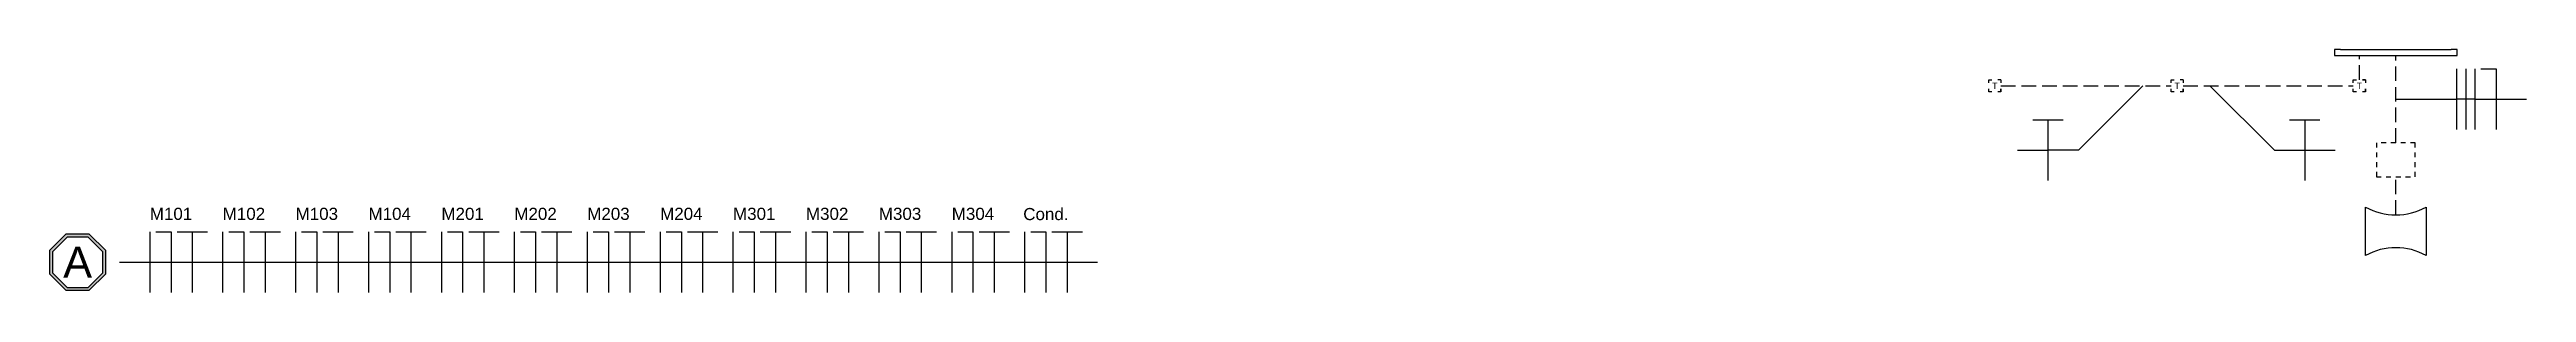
# Model space of a CAD drawing. Header units: millimetres. Extents: x 0.1 to 99.4, y -4.1 to 27.4.
# Drawn here: x 0.17 to 40.94, y -4.06 to -0.05 of the extents above; entities that cross this region are included whole.
import ezdxf
from ezdxf.enums import TextEntityAlignment as Align

# ---------------------------------------------------------------- set-up
doc = ezdxf.new("R2010")
doc.units = ezdxf.units.MM
doc.header["$LTSCALE"] = 0.2
for name, pattern in [('ACAD_ISO02W100', [15, 12, -3]), ('CONTINU', [0]), ('DASH2', [0.75, 0.5, -0.25]), ('JIS_02_0.7', [1.35, 0.75, -0.6])]:
    doc.linetypes.add(name, pattern=pattern)
doc.layers.add('Circuitos_AreaExterna', color=7, linetype='Continuous', true_color=0x000000)
doc.layers.add('Eletrodutos_MediçãoEntrada', color=6, linetype='JIS_02_0.7')
doc.layers.add('Simbolos_AreaExterna', color=1, linetype='DASH2')
doc.styles.get("Standard").update_dxf_attribs({"font": 'arial.ttf'})

msp = doc.modelspace()

# ---------------------------------------------------------------- texts
at = {"layer": 'Circuitos_AreaExterna', "ltscale": 0.1}
for s, height, p in [('M101', 0.2, (2.174, -2.759)), ('M102', 0.2, (3.374, -2.759)), ('M103', 0.2, (4.574, -2.759)), ('M104', 0.2, (5.774, -2.759)), ('M201', 0.2, (6.974, -2.759)), ('M202', 0.2, (8.174, -2.759)), ('M203', 0.2, (9.374, -2.759)), ('M204', 0.2, (10.574, -2.759)), ('M301', 0.2, (11.774, -2.759)), ('M302', 0.2, (12.974, -2.759)), ('M303', 0.2, (14.174, -2.759)), ('M304', 0.2, (15.374, -2.759)), ('Cond.', 0.2, (16.574, -2.759)), ('A', 0.512, (0.637, -3.559))]:
    msp.add_text(s, height=height, dxfattribs=at).set_placement(p, align=Align.MIDDLE)
at = {"layer": 'Simbolos_AreaExterna', "linetype": 'CONTINU'}
for p in [(32.194, -0.647), (35.194, -0.647), (38.194, -0.647)]:
    msp.add_text('T', height=0.1, dxfattribs=at).set_placement(p, align=Align.MIDDLE)

# ---------------------------------------------------------------- hatches: boundary and pattern name
at = {"layer": 'Circuitos_AreaExterna', "ltscale": 0.1}
h = msp.add_hatch(color=1, dxfattribs=at)
h.dxf.hatch_style = 1
h.paths.add_polyline_path([(0.828, -3.097), (0.445, -3.097), (0.175, -3.367), (0.175, -3.75), (0.445, -4.021), (0.828, -4.021), (1.099, -3.75), (1.099, -3.367)])
h.paths.add_polyline_path([(0.809, -3.143), (1.052, -3.387), (1.052, -3.731), (0.809, -3.974), (0.464, -3.974), (0.221, -3.731), (0.221, -3.387), (0.464, -3.143)], flags=16)
h.paths.add_polyline_path([(0.269, -3.943), (1.004, -3.943), (1.004, -3.175), (0.269, -3.175)], flags=24)

# ---------------------------------------------------------------- linework, layer by layer
for p, q in [((39.794, -0.367), (39.794, -1.367)), ((39.944, -0.367), (39.944, -1.367)), ((40.094, -0.367), (40.094, -1.367)), ((34.628, -0.647), (33.568, -1.707)), ((35.733, -0.647), (36.794, -1.707)), ((33.068, -1.207), (33.318, -1.207)), ((37.294, -1.207), (37.544, -1.207)), ((38.794, -0.867), (39.794, -0.867)), ((39.944, -0.867), (39.794, -0.867)), ((40.094, -0.867), (39.944, -0.867)), ((40.094, -0.867), (40.444, -0.867)), ((40.444, -0.867), (40.944, -0.867)), ((32.568, -1.707), (33.068, -1.707)), ((33.568, -1.707), (33.068, -1.707)), ((36.794, -1.707), (37.294, -1.707)), ((37.294, -1.707), (37.794, -1.707)), ((1.824, -3.059), (1.824, -4.059)), ((2.524, -3.059), (2.774, -3.059)), ((3.024, -3.059), (3.024, -4.059)), ((3.724, -3.059), (3.974, -3.059)), ((4.224, -3.059), (4.224, -4.059)), ((4.924, -3.059), (5.174, -3.059)), ((5.424, -3.059), (5.424, -4.059)), ((6.124, -3.059), (6.374, -3.059)), ((6.624, -3.059), (6.624, -4.059)), ((7.324, -3.059), (7.574, -3.059)), ((7.824, -3.059), (7.824, -4.059)), ((8.524, -3.059), (8.774, -3.059)), ((9.024, -3.059), (9.024, -4.059)), ((9.724, -3.059), (9.974, -3.059)), ((10.224, -3.059), (10.224, -4.059)), ((10.924, -3.059), (11.174, -3.059)), ((11.424, -3.059), (11.424, -4.059)), ((12.124, -3.059), (12.374, -3.059)), ((12.624, -3.059), (12.624, -4.059)), ((13.324, -3.059), (13.574, -3.059)), ((13.824, -3.059), (13.824, -4.059)), ((14.524, -3.059), (14.774, -3.059)), ((15.024, -3.059), (15.024, -4.059)), ((15.724, -3.059), (15.974, -3.059)), ((16.224, -3.059), (16.224, -4.059)), ((16.924, -3.059), (17.174, -3.059)), ((1.324, -3.559), (1.824, -3.559)), ((1.824, -3.559), (2.174, -3.559)), ((2.174, -3.559), (2.524, -3.559)), ((2.524, -3.559), (3.024, -3.559)), ((3.024, -3.559), (3.374, -3.559)), ((3.374, -3.559), (3.724, -3.559)), ((3.724, -3.559), (4.224, -3.559)), ((4.224, -3.559), (4.574, -3.559)), ((4.574, -3.559), (4.924, -3.559)), ((4.924, -3.559), (5.424, -3.559)), ((5.424, -3.559), (5.774, -3.559)), ((5.774, -3.559), (6.124, -3.559)), ((6.124, -3.559), (6.624, -3.559)), ((6.624, -3.559), (6.974, -3.559)), ((6.974, -3.559), (7.324, -3.559)), ((7.324, -3.559), (7.824, -3.559)), ((7.824, -3.559), (8.174, -3.559)), ((8.174, -3.559), (8.524, -3.559)), ((8.524, -3.559), (9.024, -3.559)), ((9.024, -3.559), (9.374, -3.559)), ((9.374, -3.559), (9.724, -3.559)), ((9.724, -3.559), (10.224, -3.559)), ((10.224, -3.559), (10.574, -3.559)), ((10.574, -3.559), (10.924, -3.559)), ((10.924, -3.559), (11.424, -3.559)), ((11.424, -3.559), (11.774, -3.559)), ((11.774, -3.559), (12.124, -3.559)), ((12.124, -3.559), (12.624, -3.559)), ((12.624, -3.559), (12.974, -3.559)), ((12.974, -3.559), (13.324, -3.559)), ((13.324, -3.559), (13.824, -3.559)), ((13.824, -3.559), (14.174, -3.559)), ((14.174, -3.559), (14.524, -3.559)), ((14.524, -3.559), (15.024, -3.559)), ((15.024, -3.559), (15.374, -3.559)), ((15.374, -3.559), (15.724, -3.559)), ((15.724, -3.559), (16.224, -3.559)), ((16.224, -3.559), (16.574, -3.559)), ((16.574, -3.559), (16.924, -3.559)), ((16.924, -3.559), (17.424, -3.559))]:
    msp.add_line(p, q, dxfattribs=at)
for points in [[(40.194, -0.367), (40.444, -0.367), (40.444, -1.367)], [(32.818, -1.207), (33.068, -1.207), (33.068, -2.207)], [(37.044, -1.207), (37.294, -1.207), (37.294, -2.207)], [(1.924, -3.059), (2.174, -3.059), (2.174, -4.059)], [(2.274, -3.059), (2.524, -3.059), (2.524, -4.059)], [(3.124, -3.059), (3.374, -3.059), (3.374, -4.059)], [(3.474, -3.059), (3.724, -3.059), (3.724, -4.059)], [(4.324, -3.059), (4.574, -3.059), (4.574, -4.059)], [(4.674, -3.059), (4.924, -3.059), (4.924, -4.059)], [(5.524, -3.059), (5.774, -3.059), (5.774, -4.059)], [(5.874, -3.059), (6.124, -3.059), (6.124, -4.059)], [(6.724, -3.059), (6.974, -3.059), (6.974, -4.059)], [(7.074, -3.059), (7.324, -3.059), (7.324, -4.059)], [(7.924, -3.059), (8.174, -3.059), (8.174, -4.059)], [(8.274, -3.059), (8.524, -3.059), (8.524, -4.059)], [(9.124, -3.059), (9.374, -3.059), (9.374, -4.059)], [(9.474, -3.059), (9.724, -3.059), (9.724, -4.059)], [(10.324, -3.059), (10.574, -3.059), (10.574, -4.059)], [(10.674, -3.059), (10.924, -3.059), (10.924, -4.059)], [(11.524, -3.059), (11.774, -3.059), (11.774, -4.059)], [(11.874, -3.059), (12.124, -3.059), (12.124, -4.059)], [(12.724, -3.059), (12.974, -3.059), (12.974, -4.059)], [(13.074, -3.059), (13.324, -3.059), (13.324, -4.059)], [(13.924, -3.059), (14.174, -3.059), (14.174, -4.059)], [(14.274, -3.059), (14.524, -3.059), (14.524, -4.059)], [(15.124, -3.059), (15.374, -3.059), (15.374, -4.059)], [(15.474, -3.059), (15.724, -3.059), (15.724, -4.059)], [(16.324, -3.059), (16.574, -3.059), (16.574, -4.059)], [(16.674, -3.059), (16.924, -3.059), (16.924, -4.059)]]:
    msp.add_lwpolyline(points, dxfattribs=at)
for points in [[(0.445, -4.021), (0.828, -4.021), (1.099, -3.75), (1.099, -3.367), (0.828, -3.097), (0.445, -3.097), (0.175, -3.367), (0.175, -3.75)], [(0.464, -3.974), (0.809, -3.974), (1.052, -3.731), (1.052, -3.387), (0.809, -3.143), (0.464, -3.143), (0.221, -3.387), (0.221, -3.731)]]:
    msp.add_lwpolyline(points, close=True, dxfattribs=at)
at = {"layer": 'Eletrodutos_MediçãoEntrada', "linetype": 'ACAD_ISO02W100', "ltscale": 0.1}
for p, q in [((38.194, -0.547), (38.194, -0.147)), ((38.794, -1.587), (38.794, -0.147)), ((32.294, -0.647), (35.094, -0.647)), ((35.294, -0.647), (38.094, -0.647)), ((38.794, -2.776), (38.794, -2.147))]:
    msp.add_line(p, q, dxfattribs=at)
at = {"layer": 'Simbolos_AreaExterna', "linetype": 'CONTINU'}
for p, q in [((37.884, -0.047), (37.784, -0.047)), ((37.784, -0.047), (37.784, -0.147)), ((37.784, -0.147), (39.804, -0.147)), ((37.884, -0.047), (39.704, -0.047)), ((39.804, -0.047), (39.704, -0.047)), ((39.804, -0.147), (39.804, -0.047)), ((32.094, -0.547), (32.144, -0.547)), ((32.294, -0.547), (32.244, -0.547)), ((32.294, -0.547), (32.294, -0.597)), ((32.294, -0.747), (32.294, -0.697)), ((35.094, -0.547), (35.144, -0.547)), ((35.294, -0.547), (35.244, -0.547)), ((35.294, -0.547), (35.294, -0.597)), ((35.294, -0.747), (35.294, -0.697)), ((38.094, -0.547), (38.144, -0.547)), ((38.294, -0.547), (38.244, -0.547)), ((38.294, -0.547), (38.294, -0.597)), ((38.294, -0.747), (38.294, -0.697))]:
    msp.add_line(p, q, dxfattribs=at)
at = {"layer": 'Simbolos_AreaExterna'}
for p, q in [((32.094, -0.597), (32.094, -0.547)), ((32.094, -0.747), (32.094, -0.697)), ((32.144, -0.747), (32.094, -0.747)), ((32.294, -0.747), (32.244, -0.747)), ((32.294, -0.697), (32.294, -0.747)), ((35.094, -0.597), (35.094, -0.547)), ((35.094, -0.747), (35.094, -0.697)), ((35.144, -0.747), (35.094, -0.747)), ((35.294, -0.747), (35.244, -0.747)), ((35.294, -0.697), (35.294, -0.747)), ((38.094, -0.597), (38.094, -0.547)), ((38.094, -0.747), (38.094, -0.697)), ((38.144, -0.747), (38.094, -0.747)), ((38.244, -0.547), (38.294, -0.547)), ((38.294, -0.747), (38.244, -0.747)), ((38.294, -0.547), (38.294, -0.597)), ((38.294, -0.697), (38.294, -0.747)), ((38.634, -1.587), (38.554, -1.587)), ((38.794, -1.587), (38.714, -1.587)), ((38.954, -1.587), (38.874, -1.587)), ((39.114, -1.587), (39.034, -1.587)), ((39.114, -1.667), (39.114, -1.587)), ((39.114, -1.827), (39.114, -1.747)), ((39.114, -1.987), (39.114, -1.907)), ((39.114, -2.147), (39.114, -2.067)), ((39.114, -2.147), (39.114, -2.067))]:
    msp.add_line(p, q, dxfattribs=at)
at = {"layer": 'Simbolos_AreaExterna', "linetype": 'DASH2'}
for p, q in [((38.474, -1.587), (38.474, -1.667)), ((38.634, -1.587), (38.554, -1.587)), ((38.794, -1.587), (38.714, -1.587)), ((38.954, -1.587), (38.874, -1.587)), ((39.114, -1.587), (39.034, -1.587)), ((39.114, -1.667), (39.114, -1.587)), ((38.474, -1.747), (38.474, -1.827)), ((38.474, -1.907), (38.474, -1.987)), ((39.114, -1.827), (39.114, -1.747)), ((39.114, -1.987), (39.114, -1.907)), ((38.474, -2.067), (38.474, -2.147)), ((38.474, -2.147), (38.554, -2.147)), ((38.634, -2.147), (38.714, -2.147)), ((38.794, -2.147), (38.874, -2.147)), ((38.954, -2.147), (39.034, -2.147)), ((39.114, -2.147), (39.114, -2.067))]:
    msp.add_line(p, q, dxfattribs=at)
at = {"layer": 'Simbolos_AreaExterna', "linetype": 'CONTINU'}
msp.add_lwpolyline([(38.294, -2.647, 0.258588), (39.294, -2.647), (39.294, -3.447, 0.258588), (38.294, -3.447)], format="xyb", close=True, dxfattribs=at)

msp.set_redraw_order([(e.dxf.handle, doc.entitydb.next_handle()) for e in msp.query("TEXT MTEXT ATTDEF DIMENSION ARC_DIMENSION")])  # texts and dimensions are drawn at this point

doc.saveas('drawing.dxf')
